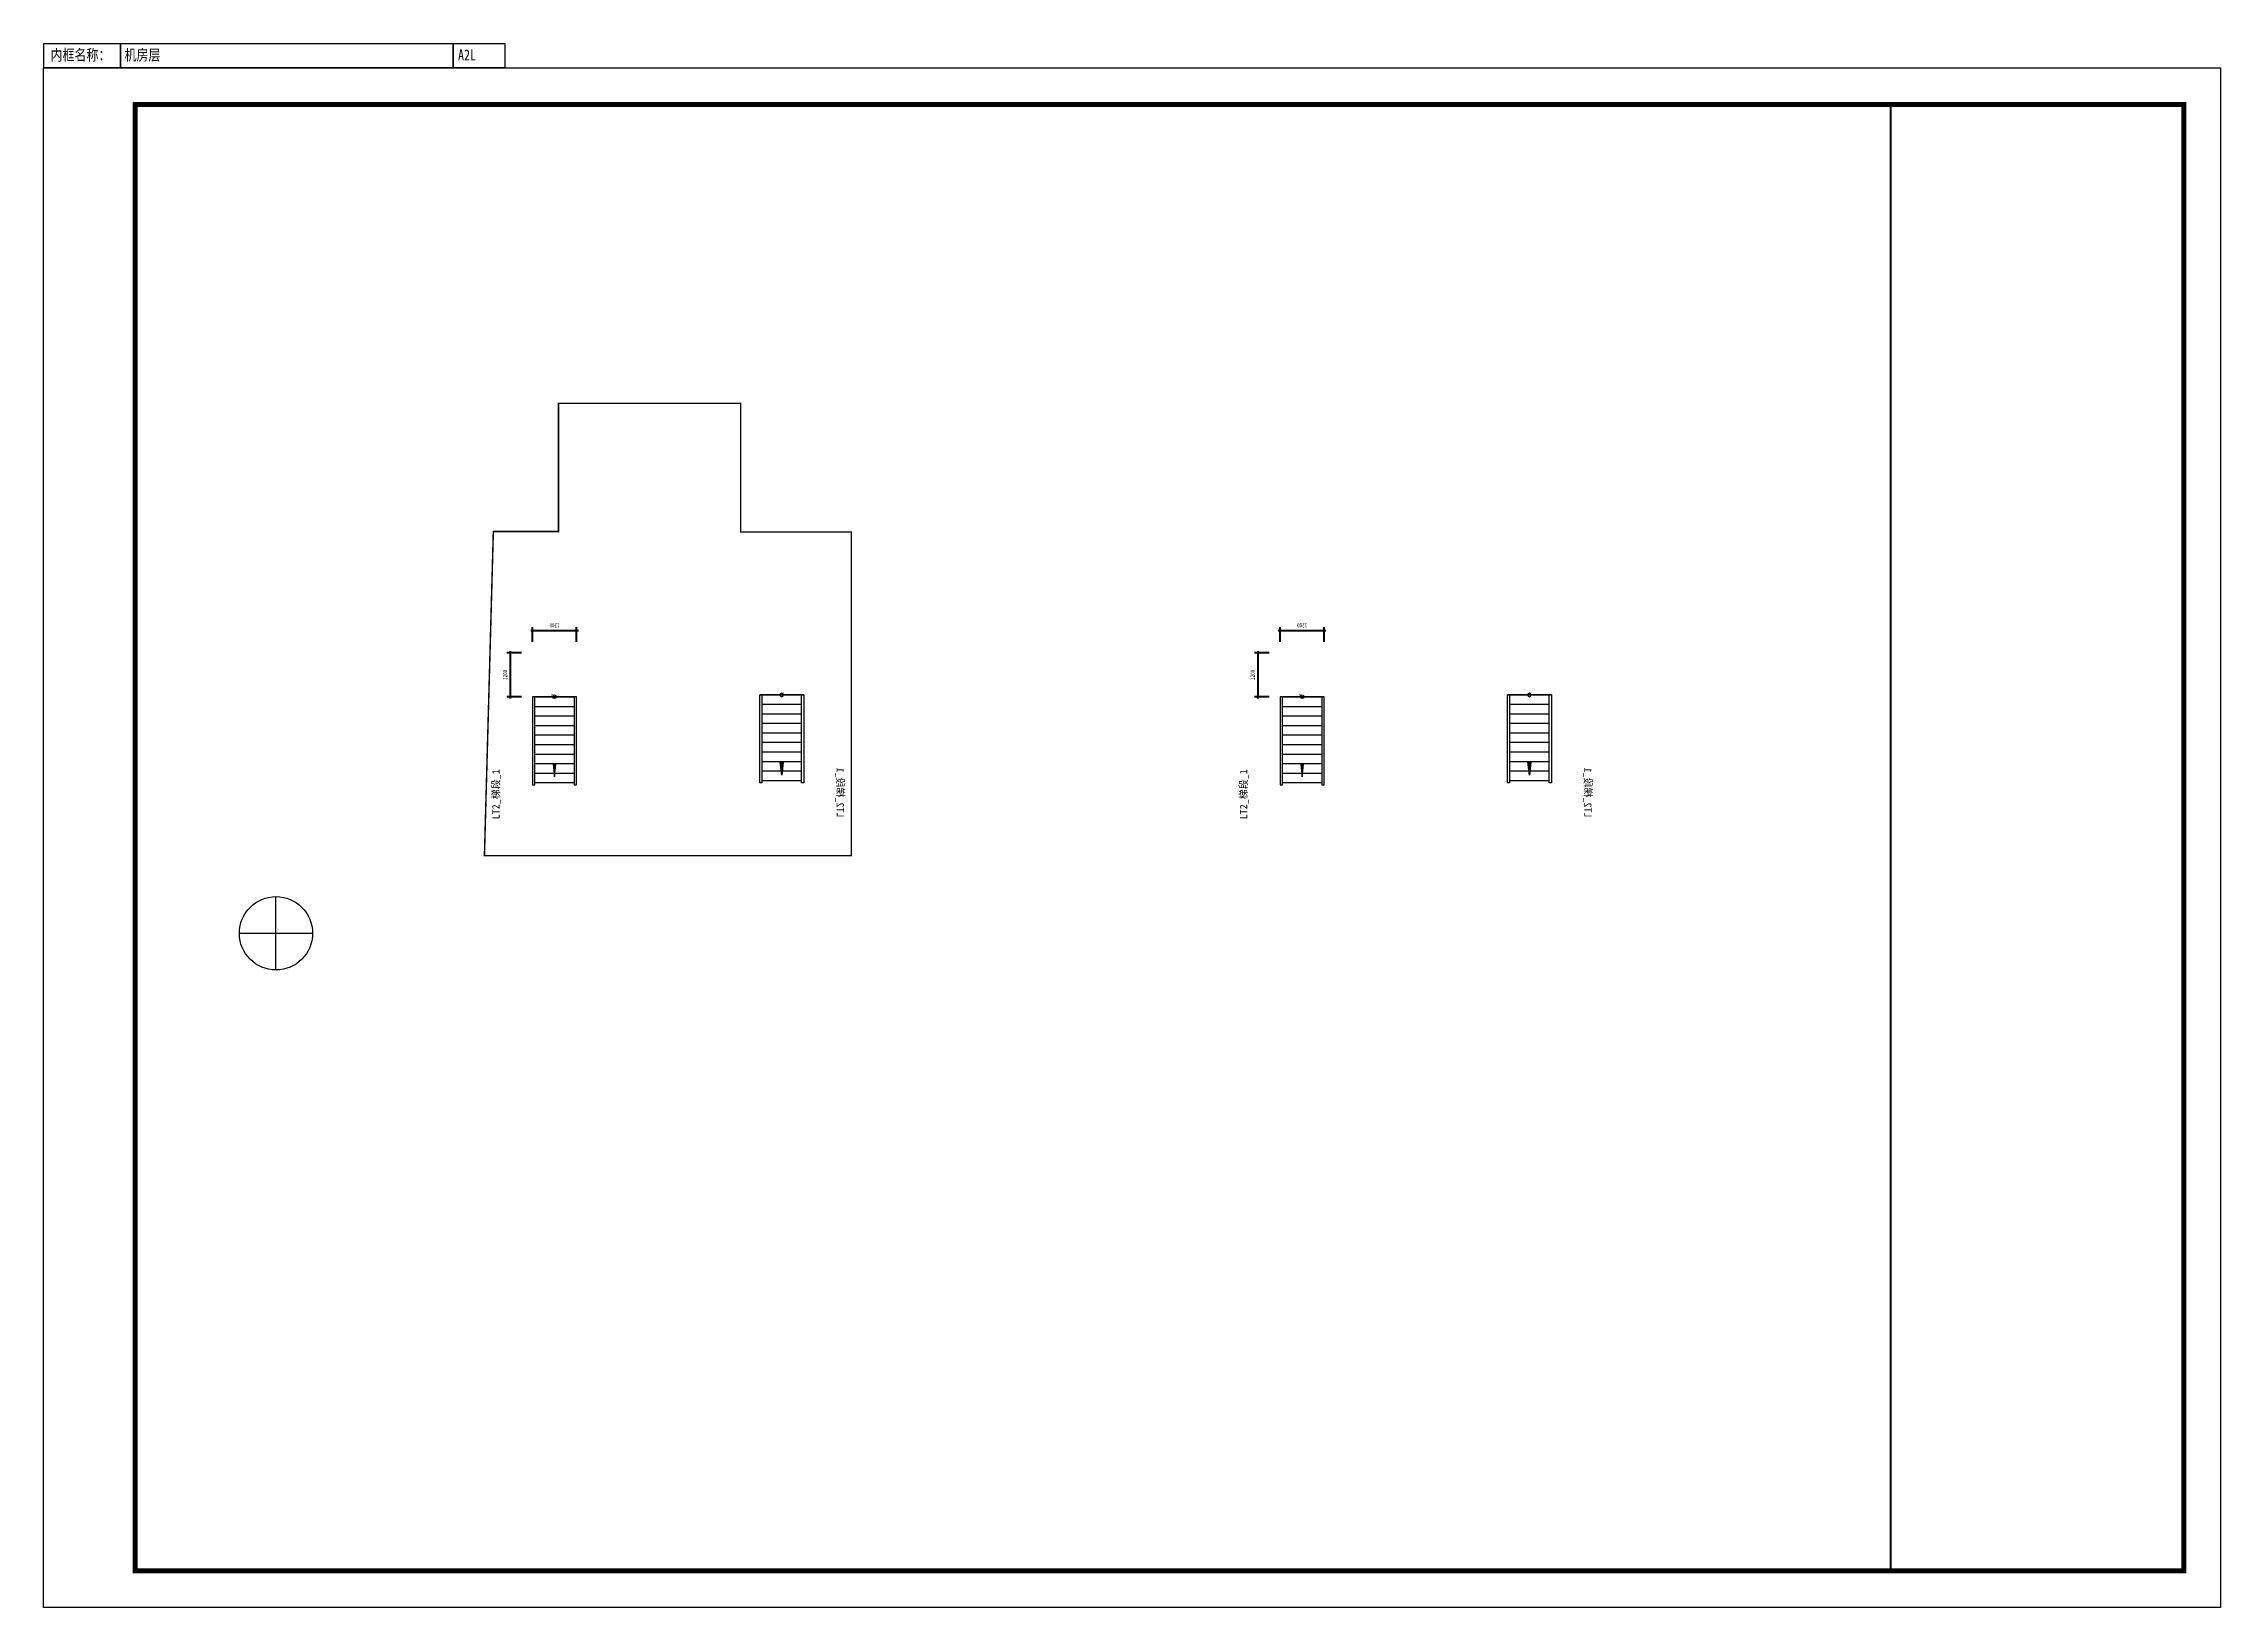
# Model space of a CAD drawing. Extents: x -678900 to 2378000, y 0 to 1840591.
# Drawn here: x 376003 to 435403, y 916735 to 959395 of the extents above; entities that cross this region are included whole.
import ezdxf

# ---------------------------------------------------------------- set-up
doc = ezdxf.new("R2010")
doc.units = 0
doc.header["$LTSCALE"] = 1000
doc.header["$MEASUREMENT"] = 0
doc.header["$PDMODE"] = 1
doc.linetypes.add('HIDDEN', pattern=[0.375, 0.25, -0.125])
doc.layers.get('0').update_dxf_attribs({"linetype": 'CONTINUOUS'})
doc.layers.get('DEFPOINTS').update_dxf_attribs({"color": 8, "linetype": 'CONTINUOUS'})
doc.layers.add('AD-DIMS-OTSD-XK', color=61, linetype='CONTINUOUS', lineweight=40)
doc.layers.add('FWX_JUBUTU', color=1, linetype='HIDDEN', lineweight=40)
for name, color, linetype in [('AD-SIGN', 195, 'CONTINUOUS'), ('AE-HDWR', 8, 'CONTINUOUS'), ('AE-STAR', 51, 'CONTINUOUS'), ('AE-STK', 130, 'CONTINUOUS')]:
    doc.layers.add(name, color=color, linetype=linetype)
for name, color, linetype, plot in [('C-XREF-SLCT', 7, 'CONTINUOUS', False), ('DEFPOINTS-1', 251, 'CONTINUOUS', False), ('内框', 8, 'CONTINUOUS', False)]:
    doc.layers.add(name, color=color, linetype=linetype, plot=plot)
doc.styles.add('Acs', font='', dxfattribs={"width": 0.7})
doc.styles.add('TH-STYLE2', font='', dxfattribs={"width": 0.7})
doc.styles.add('仿宋字体50', font='', dxfattribs={"width": 0.7, "height": 120})
doc.styles.add('黑体', font='simhei.ttf')
doc.styles.get('Acs').set_extended_font_data('SimSun')
doc.styles.get('TH-STYLE2').set_extended_font_data('SimSun')
doc.styles.get('仿宋字体50').set_extended_font_data('SimSun')
doc.dimstyles.new('TH-DIM50-CAD-REVIT', dxfattribs={"dimscale": 100, "dimtxt": 120, "dimasz": 0.5, "dimexe": 0.75, "dimexo": 0.5, "dimgap": 0.5, "dimtad": 1, "dimdec": 0, "dimdsep": 46, "dimtxsty": '仿宋字体50', "dimblk1": 'ARCHTICK', "dimblk2": 'ARCHTICK', "dimsah": 1, "dimcen": -1, "dimclrd": 256, "dimclre": 256, "dimclrt": 256, "dimazin": 0, "dimtfac": 1, "dimtdec": 0, "dimtix": 1, "dimtmove": 2, "dimatfit": 0, "dimldrblk": 'ARCHTICK', "dimfxl": 0, "dimtolj": 1, "dimtzin": 0, "dimlwd": -1, "dimlwe": -1, "dimarcsym": 0})

# ---------------------------------------------------------------- blocks, each defined once
blk = doc.blocks.new('DXMX_STK_3')
at = {"layer": 'FWX_JUBUTU', "const_width": 40}
blk.add_lwpolyline([(388033, 887243), (398044, 887243), (398044, 896069), (395024, 896069), (395024, 899579), (390053, 899579), (390053, 896086), (388276, 896086), (388033, 887243)], close=True, dxfattribs=at)
blk = doc.blocks.new('THAPE_A2L_inner')
at = {"layer": '内框'}
for p, q in [((0, 426.6), (0, 420)), ((0, 426.6), (126, 426.6)), ((21, 420), (21, 426.6)), ((21, 426.6), (21, 420)), ((111.8, 420), (111.79, 426.6)), ((111.79, 426.6), (111.8, 420)), ((126, 420), (126, 426.6)), ((0, 420), (21, 420)), ((12, 420), (0, 420)), ((36, 420), (12, 420)), ((21, 420), (111.8, 420)), ((84, 420), (36, 420)), ((126, 420), (84, 420)), ((111.8, 420), (126, 420))]:
    blk.add_line(p, q, dxfattribs=at)
blk.add_lwpolyline([(0, 0), (0, 420), (594, 420), (594, 0)], close=True, dxfattribs=at)
at = {"layer": '内框', "const_width": 1.4}
blk.add_lwpolyline([(25, 410), (25, 10), (584, 10), (584, 410)], close=True, dxfattribs=at)
at = {"layer": '内框', "const_width": 0.5}
blk.add_lwpolyline([(504, 410), (504, 10)], dxfattribs=at)
at = {"layer": '内框', "style": '黑体', "width": 0.8}
for s, p in [('内框名称：', (1.9, 421.99)), ('A2L', (113.1, 421.99))]:
    blk.add_text(s, height=3, dxfattribs=at).set_placement(p)
blk.add_attdef('内框名称', (22.08, 421.99), '', height=3, dxfattribs=at)
blk = doc.blocks.new('BASEPOINT', base_point=(109548, 311454))
for p, q in [((109548, 310454), (109548, 312454)), ((108548, 311454), (110548, 311454))]:
    blk.add_line(p, q)
blk.add_circle((109548, 311454), 1000)
blk = doc.blocks.new('_ArchTick')
at = {"color": 0, "linetype": 'ByBlock', "const_width": 0.4}
blk.add_lwpolyline([(-0.5, -0.5), (0.5, 0.5)], dxfattribs=at)
blk = doc.blocks.new('*D1231')
at = {"layer": 'AD-DIMS-OTSD-XK'}
for p, q in [((2290, 600), (3590, 600)), ((2340, 300), (2340, 700)), ((3540, 300), (3540, 700))]:
    blk.add_line(p, q, dxfattribs=at)
at = {"layer": 'DEFPOINTS', "color": 0}
for p in [(3540, 600), (2340, 200), (3540, 200)]:
    blk.add_point(p, dxfattribs=at)
at = {"layer": 'AD-DIMS-OTSD-XK', "xscale": 50, "yscale": 50, "zscale": 50, "rotation": 180}
blk.add_blockref('_ArchTick', (2340, 600), dxfattribs=at)
at = {"layer": 'AD-DIMS-OTSD-XK', "xscale": 50, "yscale": 50, "zscale": 50}
blk.add_blockref('_ArchTick', (3540, 600), dxfattribs=at)
at = {"layer": 'AD-DIMS-OTSD-XK', "insert": (2940, 750), "char_height": 120, "attachment_point": 5, "style": '仿宋字体50'}
blk.add_mtext('\\A1;1200', dxfattribs=at)
blk = doc.blocks.new('*D1232')
at = {"layer": 'AD-DIMS-OTSD-XK'}
for p, q in [((4140, -1250), (4140, 50)), ((3840, 0), (4240, 0)), ((3840, -1200), (4240, -1200))]:
    blk.add_line(p, q, dxfattribs=at)
at = {"layer": 'DEFPOINTS', "color": 0}
for p in [(3740, 0), (4140, 0), (3740, -1200)]:
    blk.add_point(p, dxfattribs=at)
at = {"layer": 'AD-DIMS-OTSD-XK', "xscale": 50, "yscale": 50, "zscale": 50}
for p, rotation in [((4140, 0), 90), ((4140, -1200), 270)]:
    blk.add_blockref('_ArchTick', p, dxfattribs=dict(at, rotation=rotation))
at = {"layer": 'AD-DIMS-OTSD-XK', "insert": (4290, -600), "char_height": 120, "attachment_point": 5, "rotation": 90, "style": '仿宋字体50'}
blk.add_mtext('\\A1;1200', dxfattribs=at)
blk = doc.blocks.new('AcsAcadShareArea')
for points in [[(0, 0), (118900, 0), (118900, 85000), (0, 85000)], [(0, 0), (6892.9, 0), (6892.9, 2699.2), (0, 2699.2)], [(6892.9, 0), (28409.4, 0), (28409.4, 2708.4), (6892.9, 2708.4)], [(0, 733), (0, 733), (0, 0), (0, 0)]]:
    blk.add_lwpolyline(points, close=True)
at = {"insert": (596.8, 1991.4), "char_height": 1000, "width": 6073.9, "attachment_point": 1, "style": 'Acs'}
blk.add_mtext('唯一编号：', dxfattribs=at)
at = {"style": 'Acs', "width": 0.8}
blk.add_attdef('唯一编号', (7537.4, 860.8), '', height=1000, dxfattribs=at)
blk = doc.blocks.new('LT2_梯段_1_191216203952823991')
at = {"layer": 'AD-SIGN'}
blk.add_hatch(color=256, dxfattribs=at).paths.add_polyline_path([(506, -640), (506, -560), (156, -600)], flags=0)
at = {"layer": 'AD-SIGN', "linetype": 'Continuous', "ltscale": 0.3, "flags": 128}
blk.add_lwpolyline([(2340, -600, 0, 0, 0), (506, -600, 80, 0, 0), (156, -600, 0, 0, 0)], format="xyseb", dxfattribs=at)
at = {"layer": 'AD-SIGN'}
blk.add_lwpolyline([(506, -640), (506, -560), (156, -600), (506, -640)], close=True, dxfattribs=at)
at = {"layer": 'AE-STAR', "linetype": 'Continuous', "ltscale": 0.3, "flags": 128}
for points in [[(2340, 0), (0, 0), (0, -1200), (2340, -1200), (2340, 0)], [(260, 0), (260, -1200)], [(520, 0), (520, -1200)], [(780, 0), (780, -1200)], [(1040, 0), (1040, -1200)], [(1300, 0), (1300, -1200)], [(1560, 0), (1560, -1200)], [(1820, 0), (1820, -1200)], [(2080, 0), (2080, -1200)], [(2340, 0), (2340, -1200)]]:
    blk.add_lwpolyline(points, dxfattribs=at)
at = {"layer": 'DEFPOINTS-1'}
blk.add_circle((2340, -600), 50, dxfattribs=at)
at = {"layer": 'DEFPOINTS-1', "style": 'TH-STYLE2'}
for s, height, p in [('LT2_梯段_1', 200, (-1000, 900)), ('下', 50, (2360, -580))]:
    blk.add_text(s, height=height, dxfattribs=at).set_placement(p)
at = {"layer": 'AD-DIMS-OTSD-XK'}
for base, p1, p2, angle, picture, middle in [((3540, 600), (2340, 200), (3540, 200), 0, '*D1231', (2940, 750)), ((4140, 0), (3740, -1200), (3740, 0), 90, '*D1232', (4290, -600))]:
    dim = blk.add_linear_dim(base=base, p1=p1, p2=p2, angle=angle, text='1200', dimstyle='TH-DIM50-CAD-REVIT', override={"dimtxt": 3, "dimexe": 1, "dimdle": 0.5}, dxfattribs=at)
    dim.commit()
    dim.dimension.update_dxf_attribs({"geometry": picture, "text_midpoint": middle, "dimtype": 161})
for points in [[(0, 0), (-60, 0), (-60, -60), (0, -60)], [(2340, -1140), (0, -1140), (0, -1200), (2340, -1200)]]:
    blk.add_wipeout(points).dxf.layer = 'AE-HDWR'
at = {"layer": 'AE-HDWR', "linetype": 'Continuous', "ltscale": 0.3, "flags": 128}
blk.add_lwpolyline([(2340, -1200), (2340, -1140)], dxfattribs=at)
for points in [[(2340, 0), (0, 0), (0, -60), (2340, -60)], [(0, -1140), (-60, -1140), (-60, -1200), (0, -1200)]]:
    blk.add_wipeout(points).dxf.layer = 'AE-HDWR'
for points in [[(0, 0), (-60, 0)], [(-60, 0), (-60, -60)], [(2340, 0), (0, 0)], [(2340, -60), (2340, 0)], [(-60, -60), (0, -60)], [(0, -60), (2340, -60)], [(0, -1140), (-60, -1140)], [(-60, -1140), (-60, -1200)], [(2340, -1140), (0, -1140)], [(-60, -1200), (0, -1200)], [(0, -1200), (2340, -1200)]]:
    blk.add_lwpolyline(points, dxfattribs=at)

msp = doc.modelspace()

# ---------------------------------------------------------------- block references
at = {"layer": 'AE-STK'}
msp.add_blockref('DXMX_STK_3', (0, 50000), dxfattribs=at)
at = {"layer": 'C-XREF-SLCT', "xscale": 21.65400651098969, "yscale": 21.65400651098969, "zscale": 21.65400651098969}
msp.add_blockref('AcsAcadShareArea', (-196661.3, 0), dxfattribs=at).add_auto_attribs({'唯一编号': '楼梯大样'})
at = {"layer": 'DEFPOINTS'}
msp.add_blockref('BASEPOINT', (382345.5, 935124.9), dxfattribs=at)
at = {"layer": '内框', "xscale": 100, "yscale": 100, "zscale": 100}
msp.add_blockref('THAPE_A2L_inner', (376002.8, 916735.1), dxfattribs=at).add_auto_attribs({'内框名称': '机房层'})

# ---------------------------------------------------------------- next in the draw order: block references
at = {"rotation": 90}
for p in [(389345.5, 939234.9), (409745.5, 939234.9)]:
    msp.add_blockref('LT2_梯段_1_191216203952823991', p, dxfattribs=at)
at = {"xscale": -1, "rotation": 270}
for p in [(396745.5, 939284.9), (417145.5, 939284.9)]:
    msp.add_blockref('LT2_梯段_1_191216203952823991', p, dxfattribs=at)

doc.saveas('drawing.dxf')
